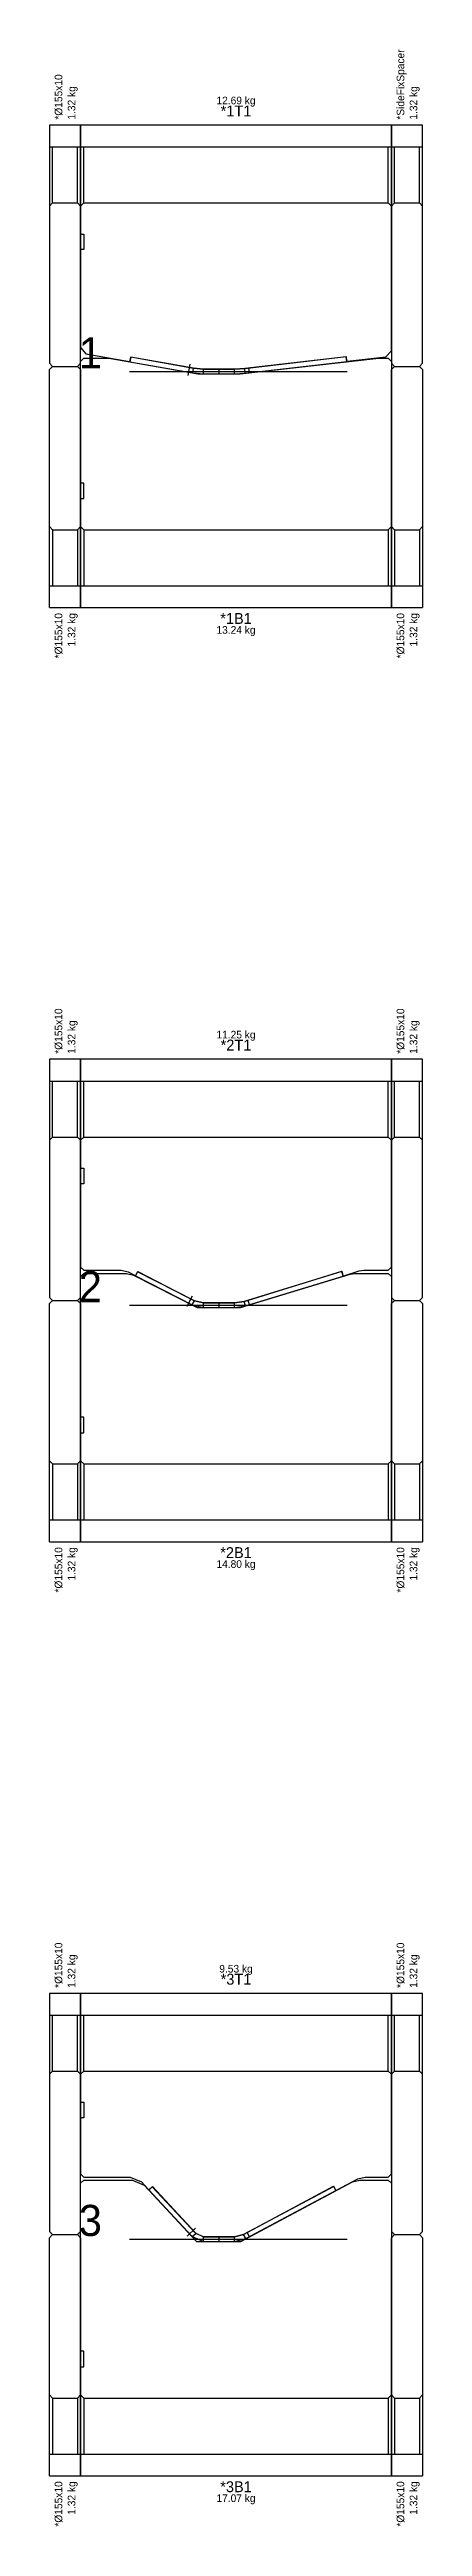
# Model space of a CAD drawing. Extents: x -20 to 662, y -5184 to -4.
# Drawn here: x -20 to 100, y -1076 to -280 of the extents above; entities that cross this region are included whole.
import ezdxf
from ezdxf.enums import TextEntityAlignment as Align

# ---------------------------------------------------------------- set-up
doc = ezdxf.new("R2010")
doc.units = 0

msp = doc.modelspace()

# ---------------------------------------------------------------- texts
at = {"layer": '0-CAD-polyline', "color": 5}
for s, p in [('*SideFixSpacer', (93.22, -302.94)), ('*Ø155x10', (-16.78, -302.94)), ('1.32 kg', (-12.58, -302.94)), ('1.32 kg', (97.42, -302.94)), ('*Ø155x10', (-16.78, -603.04)), ('*Ø155x10', (93.22, -603.04)), ('1.32 kg', (-12.58, -603.04)), ('1.32 kg', (97.42, -603.04)), ('*Ø155x10', (-16.78, -903.14)), ('*Ø155x10', (93.22, -903.14)), ('1.32 kg', (-12.58, -903.14)), ('1.32 kg', (97.42, -903.14))]:
    msp.add_text(s, height=2.45, rotation=90, dxfattribs=at).set_placement(p, align=Align.MIDDLE_LEFT)
for s, height, p in [('12.69 kg', 2.45, (40.32, -298.74)), ('*1T1', 3.5, (40.32, -302.94)), ('11.25 kg', 2.45, (40.32, -598.84)), ('*2T1', 3.5, (40.32, -603.04)), ('9.53 kg', 2.45, (40.32, -898.94)), ('*3T1', 3.5, (40.32, -903.14))]:
    msp.add_text(s, height=height, dxfattribs=at).set_placement(p, align=Align.BOTTOM_CENTER)
at = {"layer": '0-CAD-polyline'}
for s, p in [(' 1', (-13.97, -382.84)), (' 2', (-13.97, -682.84)), (' 3', (-13.97, -982.84))]:
    msp.add_text(s, height=10, dxfattribs=at).set_placement(p)
at = {"layer": '0-CAD-polyline', "color": 1}
for s, height, p in [('*1B1', 3.5, (40.32, -461.44)), ('13.24 kg', 2.45, (40.32, -465.64)), ('*2B1', 3.5, (40.32, -761.54)), ('14.80 kg', 2.45, (40.32, -765.74)), ('17.07 kg', 2.45, (40.32, -1065.84)), ('*3B1', 3.5, (40.32, -1061.64))]:
    msp.add_text(s, height=height, dxfattribs=at).set_placement(p, align=Align.TOP_CENTER)
for s, p in [('*Ø155x10', (-16.78, -461.44)), ('1.32 kg', (-12.58, -461.44)), ('*Ø155x10', (93.22, -461.44)), ('1.32 kg', (97.42, -461.44)), ('*Ø155x10', (-16.78, -761.54)), ('1.32 kg', (-12.58, -761.54)), ('*Ø155x10', (93.22, -761.54)), ('1.32 kg', (97.42, -761.54)), ('*Ø155x10', (-16.78, -1061.64)), ('1.32 kg', (-12.58, -1061.64)), ('*Ø155x10', (93.22, -1061.64)), ('1.32 kg', (97.42, -1061.64))]:
    msp.add_text(s, height=2.45, rotation=90, dxfattribs=at).set_placement(p, align=Align.MIDDLE_RIGHT)

# ---------------------------------------------------------------- linework, layer by layer
at = {"layer": '0-CAD-polyline', "color": 1}
for p, q in [((100.32, -304.69), (-19.68, -304.69)), ((6.03, -383.84), (76.03, -383.84)), ((-8.68, -419.69), (-9.68, -419.69)), ((-8.68, -424.69), (-8.68, -419.69)), ((-9.68, -424.69), (-8.68, -424.69)), ((-19.68, -433.69), (-18.68, -434.69)), ((-18.68, -434.69), (-18.68, -452.69)), ((-18.68, -434.69), (-10.68, -434.69)), ((-18.68, -434.69), (-18.68, -452.69)), ((-9.68, -433.69), (-10.68, -434.69)), ((-10.68, -434.69), (-10.68, -452.69)), ((-10.68, -434.69), (-10.68, -452.69)), ((-9.68, -433.69), (-8.68, -434.69)), ((-8.68, -434.69), (-8.68, -452.69)), ((-8.68, -434.69), (89.32, -434.69)), ((-8.68, -434.69), (-8.68, -452.69)), ((90.32, -433.69), (89.32, -434.69)), ((89.32, -434.69), (89.32, -452.69)), ((89.32, -434.69), (89.32, -452.69)), ((90.32, -433.69), (91.32, -434.69)), ((91.32, -434.69), (91.32, -452.69)), ((91.32, -434.69), (99.32, -434.69)), ((91.32, -434.69), (91.32, -452.69)), ((100.32, -433.69), (99.32, -434.69)), ((99.32, -434.69), (99.32, -452.69)), ((99.32, -434.69), (99.32, -452.69)), ((-19.68, -452.69), (-9.68, -452.69)), ((-19.68, -452.69), (-9.68, -452.69)), ((-9.68, -452.69), (90.32, -452.69)), ((-9.68, -452.69), (90.32, -452.69)), ((90.32, -452.69), (100.32, -452.69)), ((90.32, -452.69), (100.32, -452.69)), ((-19.68, -459.69), (100.32, -459.69)), ((100.32, -604.79), (-19.68, -604.79)), ((6.03, -683.84), (76.03, -683.84)), ((-8.68, -719.79), (-9.68, -719.79)), ((-8.68, -724.79), (-8.68, -719.79)), ((-9.68, -724.79), (-8.68, -724.79)), ((-19.68, -733.79), (-18.68, -734.79)), ((-18.68, -734.79), (-18.68, -752.79)), ((-18.68, -734.79), (-10.68, -734.79)), ((-18.68, -734.79), (-18.68, -752.79)), ((-9.68, -733.79), (-10.68, -734.79)), ((-10.68, -734.79), (-10.68, -752.79)), ((-10.68, -734.79), (-10.68, -752.79)), ((-9.68, -733.79), (-8.68, -734.79)), ((-8.68, -734.79), (-8.68, -752.79)), ((-8.68, -734.79), (89.32, -734.79)), ((-8.68, -734.79), (-8.68, -752.79)), ((90.32, -733.79), (89.32, -734.79)), ((89.32, -734.79), (89.32, -752.79)), ((89.32, -734.79), (89.32, -752.79)), ((90.32, -733.79), (91.32, -734.79)), ((91.32, -734.79), (91.32, -752.79)), ((91.32, -734.79), (99.32, -734.79)), ((91.32, -734.79), (91.32, -752.79)), ((100.32, -733.79), (99.32, -734.79)), ((99.32, -734.79), (99.32, -752.79)), ((99.32, -734.79), (99.32, -752.79)), ((-19.68, -752.79), (-9.68, -752.79)), ((-19.68, -752.79), (-9.68, -752.79)), ((-9.68, -752.79), (90.32, -752.79)), ((-9.68, -752.79), (90.32, -752.79)), ((90.32, -752.79), (100.32, -752.79)), ((90.32, -752.79), (100.32, -752.79)), ((-19.68, -759.79), (100.32, -759.79)), ((100.32, -904.89), (-19.68, -904.89)), ((6.03, -983.84), (76.03, -983.84)), ((-8.68, -1019.89), (-9.68, -1019.89)), ((-9.68, -1024.89), (-8.68, -1024.89)), ((-8.68, -1024.89), (-8.68, -1019.89)), ((-19.68, -1033.89), (-18.68, -1034.89)), ((-9.68, -1033.89), (-10.68, -1034.89)), ((-9.68, -1033.89), (-8.68, -1034.89)), ((90.32, -1033.89), (89.32, -1034.89)), ((90.32, -1033.89), (91.32, -1034.89)), ((100.32, -1033.89), (99.32, -1034.89)), ((-18.68, -1034.89), (-18.68, -1052.89)), ((-18.68, -1034.89), (-10.68, -1034.89)), ((-18.68, -1034.89), (-18.68, -1052.89)), ((-10.68, -1034.89), (-10.68, -1052.89)), ((-10.68, -1034.89), (-10.68, -1052.89)), ((-8.68, -1034.89), (-8.68, -1052.89)), ((-8.68, -1034.89), (89.32, -1034.89)), ((-8.68, -1034.89), (-8.68, -1052.89)), ((89.32, -1034.89), (89.32, -1052.89)), ((89.32, -1034.89), (89.32, -1052.89)), ((91.32, -1034.89), (91.32, -1052.89)), ((91.32, -1034.89), (99.32, -1034.89)), ((91.32, -1034.89), (91.32, -1052.89)), ((99.32, -1034.89), (99.32, -1052.89)), ((99.32, -1034.89), (99.32, -1052.89)), ((-19.68, -1052.89), (-9.68, -1052.89)), ((-19.68, -1052.89), (-9.68, -1052.89)), ((-9.68, -1052.89), (90.32, -1052.89)), ((-9.68, -1052.89), (90.32, -1052.89)), ((90.32, -1052.89), (100.32, -1052.89)), ((90.32, -1052.89), (100.32, -1052.89)), ((-19.68, -1059.89), (100.32, -1059.89))]:
    msp.add_line(p, q, dxfattribs=at)
at = {"layer": '0-CAD-polyline', "color": 5}
for p, q in [((-19.68, -311.69), (-9.68, -311.69)), ((-19.68, -311.69), (-9.68, -311.69)), ((-18.68, -329.69), (-18.68, -311.69)), ((-18.68, -329.69), (-18.68, -311.69)), ((-10.68, -329.69), (-10.68, -311.69)), ((-10.68, -329.69), (-10.68, -311.69)), ((-9.68, -311.69), (90.32, -311.69)), ((-9.68, -311.69), (90.32, -311.69)), ((-8.68, -329.69), (-8.68, -311.69)), ((-8.68, -329.69), (-8.68, -311.69)), ((89.32, -329.69), (89.32, -311.69)), ((89.32, -329.69), (89.32, -311.69)), ((90.32, -311.69), (100.32, -311.69)), ((90.32, -311.69), (100.32, -311.69)), ((91.32, -329.69), (91.32, -311.69)), ((91.32, -329.69), (91.32, -311.69)), ((99.32, -329.69), (99.32, -311.69)), ((99.32, -329.69), (99.32, -311.69)), ((-19.68, -330.69), (-18.68, -329.69)), ((-18.68, -329.69), (-10.68, -329.69)), ((-9.68, -330.69), (-10.68, -329.69)), ((-9.68, -330.69), (-8.68, -329.69)), ((-8.68, -329.69), (89.32, -329.69)), ((90.32, -330.69), (89.32, -329.69)), ((90.32, -330.69), (91.32, -329.69)), ((91.32, -329.69), (99.32, -329.69)), ((100.32, -330.69), (99.32, -329.69)), ((-9.68, -339.69), (-8.68, -339.69)), ((-8.68, -339.69), (-8.68, -344.69)), ((-8.68, -344.69), (-9.68, -344.69)), ((26.4, -384.28), (26.66, -382.81)), ((29.87, -384.59), (29.87, -383.09)), ((34.87, -384.59), (34.87, -383.09)), ((39.87, -384.59), (39.87, -383.09)), ((43.29, -384.39), (43.12, -382.9)), ((-19.68, -611.79), (-9.68, -611.79)), ((-19.68, -611.79), (-9.68, -611.79)), ((-18.68, -629.79), (-18.68, -611.79)), ((-18.68, -629.79), (-18.68, -611.79)), ((-10.68, -629.79), (-10.68, -611.79)), ((-10.68, -629.79), (-10.68, -611.79)), ((-9.68, -611.79), (90.32, -611.79)), ((-9.68, -611.79), (90.32, -611.79)), ((-8.68, -629.79), (-8.68, -611.79)), ((-8.68, -629.79), (-8.68, -611.79)), ((89.32, -629.79), (89.32, -611.79)), ((89.32, -629.79), (89.32, -611.79)), ((90.32, -611.79), (100.32, -611.79)), ((90.32, -611.79), (100.32, -611.79)), ((91.32, -629.79), (91.32, -611.79)), ((91.32, -629.79), (91.32, -611.79)), ((99.32, -629.79), (99.32, -611.79)), ((99.32, -629.79), (99.32, -611.79)), ((-19.68, -630.79), (-18.68, -629.79)), ((-18.68, -629.79), (-10.68, -629.79)), ((-9.68, -630.79), (-10.68, -629.79)), ((-9.68, -630.79), (-8.68, -629.79)), ((-8.68, -629.79), (89.32, -629.79)), ((90.32, -630.79), (89.32, -629.79)), ((90.32, -630.79), (91.32, -629.79)), ((91.32, -629.79), (99.32, -629.79)), ((100.32, -630.79), (99.32, -629.79)), ((-9.68, -639.79), (-8.68, -639.79)), ((-8.68, -639.79), (-8.68, -644.79)), ((-8.68, -644.79), (-9.68, -644.79)), ((26.26, -683.72), (26.94, -682.38)), ((29.87, -684.59), (29.87, -683.09)), ((34.87, -684.59), (34.87, -683.09)), ((39.87, -684.59), (39.87, -683.09)), ((43.41, -684.06), (42.97, -682.62)), ((-19.68, -911.89), (-9.68, -911.89)), ((-19.68, -911.89), (-9.68, -911.89)), ((-18.68, -929.89), (-18.68, -911.89)), ((-18.68, -929.89), (-18.68, -911.89)), ((-10.68, -929.89), (-10.68, -911.89)), ((-10.68, -929.89), (-10.68, -911.89)), ((-9.68, -911.89), (90.32, -911.89)), ((-9.68, -911.89), (90.32, -911.89)), ((-8.68, -929.89), (-8.68, -911.89)), ((-8.68, -929.89), (-8.68, -911.89)), ((89.32, -929.89), (89.32, -911.89)), ((89.32, -929.89), (89.32, -911.89)), ((90.32, -911.89), (100.32, -911.89)), ((90.32, -911.89), (100.32, -911.89)), ((91.32, -929.89), (91.32, -911.89)), ((91.32, -929.89), (91.32, -911.89)), ((99.32, -929.89), (99.32, -911.89)), ((99.32, -929.89), (99.32, -911.89)), ((-19.68, -930.89), (-18.68, -929.89)), ((-18.68, -929.89), (-10.68, -929.89)), ((-9.68, -930.89), (-10.68, -929.89)), ((-9.68, -930.89), (-8.68, -929.89)), ((-8.68, -929.89), (89.32, -929.89)), ((90.32, -930.89), (89.32, -929.89)), ((90.32, -930.89), (91.32, -929.89)), ((91.32, -929.89), (99.32, -929.89)), ((100.32, -930.89), (99.32, -929.89)), ((-9.68, -939.89), (-8.68, -939.89)), ((-8.68, -944.89), (-9.68, -944.89)), ((-8.68, -939.89), (-8.68, -944.89)), ((26.25, -983.01), (27.35, -981.99)), ((29.87, -984.59), (29.87, -983.09)), ((34.87, -984.59), (34.87, -983.09)), ((39.87, -984.59), (39.87, -983.09)), ((43.48, -983.68), (42.78, -982.36))]:
    msp.add_line(p, q, dxfattribs=at)
at = {"layer": '0-CAD-polyline', "color": 4}
for p, q in [((6.21, -380.72), (6.47, -379.25)), ((6.21, -380.72), (6.47, -379.25)), ((24.97, -385.17), (25.62, -381.48)), ((24.97, -385.17), (25.62, -381.48)), ((44.62, -384.24), (44.45, -382.75)), ((44.62, -384.24), (44.45, -382.75)), ((7.99, -674.41), (8.67, -673.08)), ((7.99, -674.41), (8.67, -673.08)), ((24.63, -684.15), (26.33, -680.81)), ((24.63, -684.15), (26.33, -680.81)), ((44.68, -683.67), (44.24, -682.23)), ((44.68, -683.67), (44.24, -682.23)), ((12.27, -968.02), (13.37, -967)), ((12.27, -968.02), (13.37, -967)), ((24.58, -982.87), (27.32, -980.31)), ((24.58, -982.87), (27.32, -980.31)), ((44.66, -983.06), (43.95, -981.73)), ((44.66, -983.06), (43.95, -981.73))]:
    msp.add_line(p, q, dxfattribs=at)
at = {"layer": '0-CAD-polyline', "color": 5}
for points in [[(-19.68, -304.69), (-19.68, -381.19), (-18.68, -382.19), (-10.68, -382.19), (-9.68, -381.19), (-9.68, -304.69)], [(-9.68, -304.69), (-9.68, -376.16), (-8.03, -378.13), (6.03, -380.61), (6.26, -380.44), (6.48, -379.17), (26.63, -382.79), (29.9, -383.09), (39.82, -383.09), (43.17, -382.89), (75.73, -379.06), (75.88, -380.39), (76.1, -380.56), (88.55, -379.15), (90.32, -377.16), (90.32, -304.69)], [(90.32, -304.69), (90.32, -381.19), (91.32, -382.19), (99.32, -382.19), (100.32, -381.19), (100.32, -304.69)], [(-19.68, -330.69), (-18.68, -329.69), (-10.68, -329.69), (-9.68, -330.69)], [(-9.68, -330.69), (-8.68, -329.69), (89.32, -329.69), (90.32, -330.69)], [(90.32, -330.69), (91.32, -329.69), (99.32, -329.69), (100.32, -330.69)], [(6.47, -379.25), (6.21, -380.72), (26.4, -384.28), (29.87, -384.59), (34.87, -384.59), (39.87, -384.59), (43.29, -384.39), (75.92, -380.67), (75.75, -379.18), (43.12, -382.9), (39.87, -383.09), (34.87, -383.09), (29.87, -383.09), (26.66, -382.81), (6.47, -379.25)], [(-19.68, -604.79), (-19.68, -681.29), (-18.68, -682.29), (-10.68, -682.29), (-9.68, -681.29), (-9.68, -604.79)], [(-9.68, -604.79), (-9.68, -671.59), (-8.68, -672.59), (3.33, -672.59), (5.6, -673.13), (7.84, -674.27), (8.11, -674.18), (8.71, -673.01), (26.93, -682.37), (29.88, -683.09), (39.85, -683.09), (42.99, -682.61), (74.33, -672.91), (74.73, -674.2), (74.98, -674.33), (79.97, -672.8), (81.43, -672.59), (89.32, -672.59), (90.32, -671.59), (90.32, -604.79)], [(90.32, -604.79), (90.32, -681.29), (91.32, -682.29), (99.32, -682.29), (100.32, -681.29), (100.32, -604.79)], [(-19.68, -630.79), (-18.68, -629.79), (-10.68, -629.79), (-9.68, -630.79)], [(-9.68, -630.79), (-8.68, -629.79), (89.32, -629.79), (90.32, -630.79)], [(90.32, -630.79), (91.32, -629.79), (99.32, -629.79), (100.32, -630.79)], [(8.67, -673.08), (7.99, -674.41), (26.26, -683.72), (29.87, -684.59), (34.87, -684.59), (39.87, -684.59), (43.41, -684.06), (74.81, -674.46), (74.37, -673.02), (42.97, -682.62), (39.87, -683.09), (34.87, -683.09), (29.87, -683.09), (26.94, -682.38), (8.67, -673.08)], [(-19.68, -904.89), (-19.68, -981.39), (-18.68, -982.39), (-10.68, -982.39), (-9.68, -981.39), (-9.68, -904.89)], [(-9.68, -904.89), (-9.68, -962.89), (-8.68, -963.89), (6.28, -963.89), (9.93, -965.48), (12.15, -967.86), (12.44, -967.87), (13.42, -966.95), (27.35, -981.98), (29.87, -983.09), (39.86, -983.09), (42.78, -982.35), (71.71, -966.84), (72.35, -968.05), (72.62, -968.13), (79.5, -964.47), (81.85, -963.89), (89.32, -963.89), (90.32, -962.89), (90.32, -904.89)], [(90.32, -904.89), (90.32, -981.39), (91.32, -982.39), (99.32, -982.39), (100.32, -981.39), (100.32, -904.89)], [(-19.68, -930.89), (-18.68, -929.89), (-10.68, -929.89), (-9.68, -930.89)], [(-9.68, -930.89), (-8.68, -929.89), (89.32, -929.89), (90.32, -930.89)], [(90.32, -930.89), (91.32, -929.89), (99.32, -929.89), (100.32, -930.89)], [(13.37, -967), (12.27, -968.02), (26.25, -983.01), (29.87, -984.59), (34.87, -984.59), (39.87, -984.59), (43.48, -983.68), (72.47, -968.27), (71.77, -966.95), (42.78, -982.36), (39.87, -983.09), (34.87, -983.09), (29.87, -983.09), (27.35, -981.99), (13.37, -967)]]:
    msp.add_lwpolyline(points, dxfattribs=at)
at = {"layer": '0-CAD-polyline', "color": 1}
for points in [[(-9.68, -459.69), (-9.68, -380.59), (-8.68, -379.59), (-0.78, -379.59), (0.09, -379.66), (28.02, -384.59), (41.69, -384.59), (85.29, -379.62), (85.85, -379.59), (89.32, -379.59), (90.32, -380.59), (90.32, -459.69)], [(-19.68, -459.69), (-19.68, -383.19), (-18.68, -382.19), (-10.68, -382.19), (-9.68, -383.19), (-9.68, -459.69)], [(90.32, -459.69), (90.32, -383.19), (91.32, -382.19), (99.32, -382.19), (100.32, -383.19), (100.32, -459.69)], [(-19.68, -433.69), (-18.68, -434.69), (-10.68, -434.69), (-9.68, -433.69)], [(-9.68, -433.69), (-8.68, -434.69), (89.32, -434.69), (90.32, -433.69)], [(90.32, -433.69), (91.32, -434.69), (99.32, -434.69), (100.32, -433.69)], [(-9.68, -759.79), (-9.68, -674.59), (-8.68, -673.59), (5.07, -673.59), (7.34, -674.13), (27.86, -684.59), (41.78, -684.59), (77.04, -673.8), (78.5, -673.59), (89.32, -673.59), (90.32, -674.59), (90.32, -759.79)], [(-19.68, -759.79), (-19.68, -683.29), (-18.68, -682.29), (-10.68, -682.29), (-9.68, -683.29), (-9.68, -759.79)], [(90.32, -759.79), (90.32, -683.29), (91.32, -682.29), (99.32, -682.29), (100.32, -683.29), (100.32, -759.79)], [(-19.68, -733.79), (-18.68, -734.79), (-10.68, -734.79), (-9.68, -733.79)], [(-9.68, -733.79), (-8.68, -734.79), (89.32, -734.79), (90.32, -733.79)], [(90.32, -733.79), (91.32, -734.79), (99.32, -734.79), (100.32, -733.79)], [(-9.68, -1059.89), (-9.68, -965.89), (-8.68, -964.89), (7.07, -964.89), (10.73, -966.48), (27.62, -984.59), (41.89, -984.59), (77.84, -965.47), (80.18, -964.89), (89.32, -964.89), (90.32, -965.89), (90.32, -1059.89)], [(-19.68, -1059.89), (-19.68, -983.39), (-18.68, -982.39), (-10.68, -982.39), (-9.68, -983.39), (-9.68, -1059.89)], [(90.32, -1059.89), (90.32, -983.39), (91.32, -982.39), (99.32, -982.39), (100.32, -983.39), (100.32, -1059.89)], [(-19.68, -1033.89), (-18.68, -1034.89), (-10.68, -1034.89), (-9.68, -1033.89)], [(-9.68, -1033.89), (-8.68, -1034.89), (89.32, -1034.89), (90.32, -1033.89)], [(90.32, -1033.89), (91.32, -1034.89), (99.32, -1034.89), (100.32, -1033.89)]]:
    msp.add_lwpolyline(points, dxfattribs=at)

msp.set_redraw_order([(e.dxf.handle, doc.entitydb.next_handle()) for e in msp.query("TEXT MTEXT ATTDEF DIMENSION ARC_DIMENSION")])  # texts and dimensions are drawn at this point

doc.saveas('drawing.dxf')
